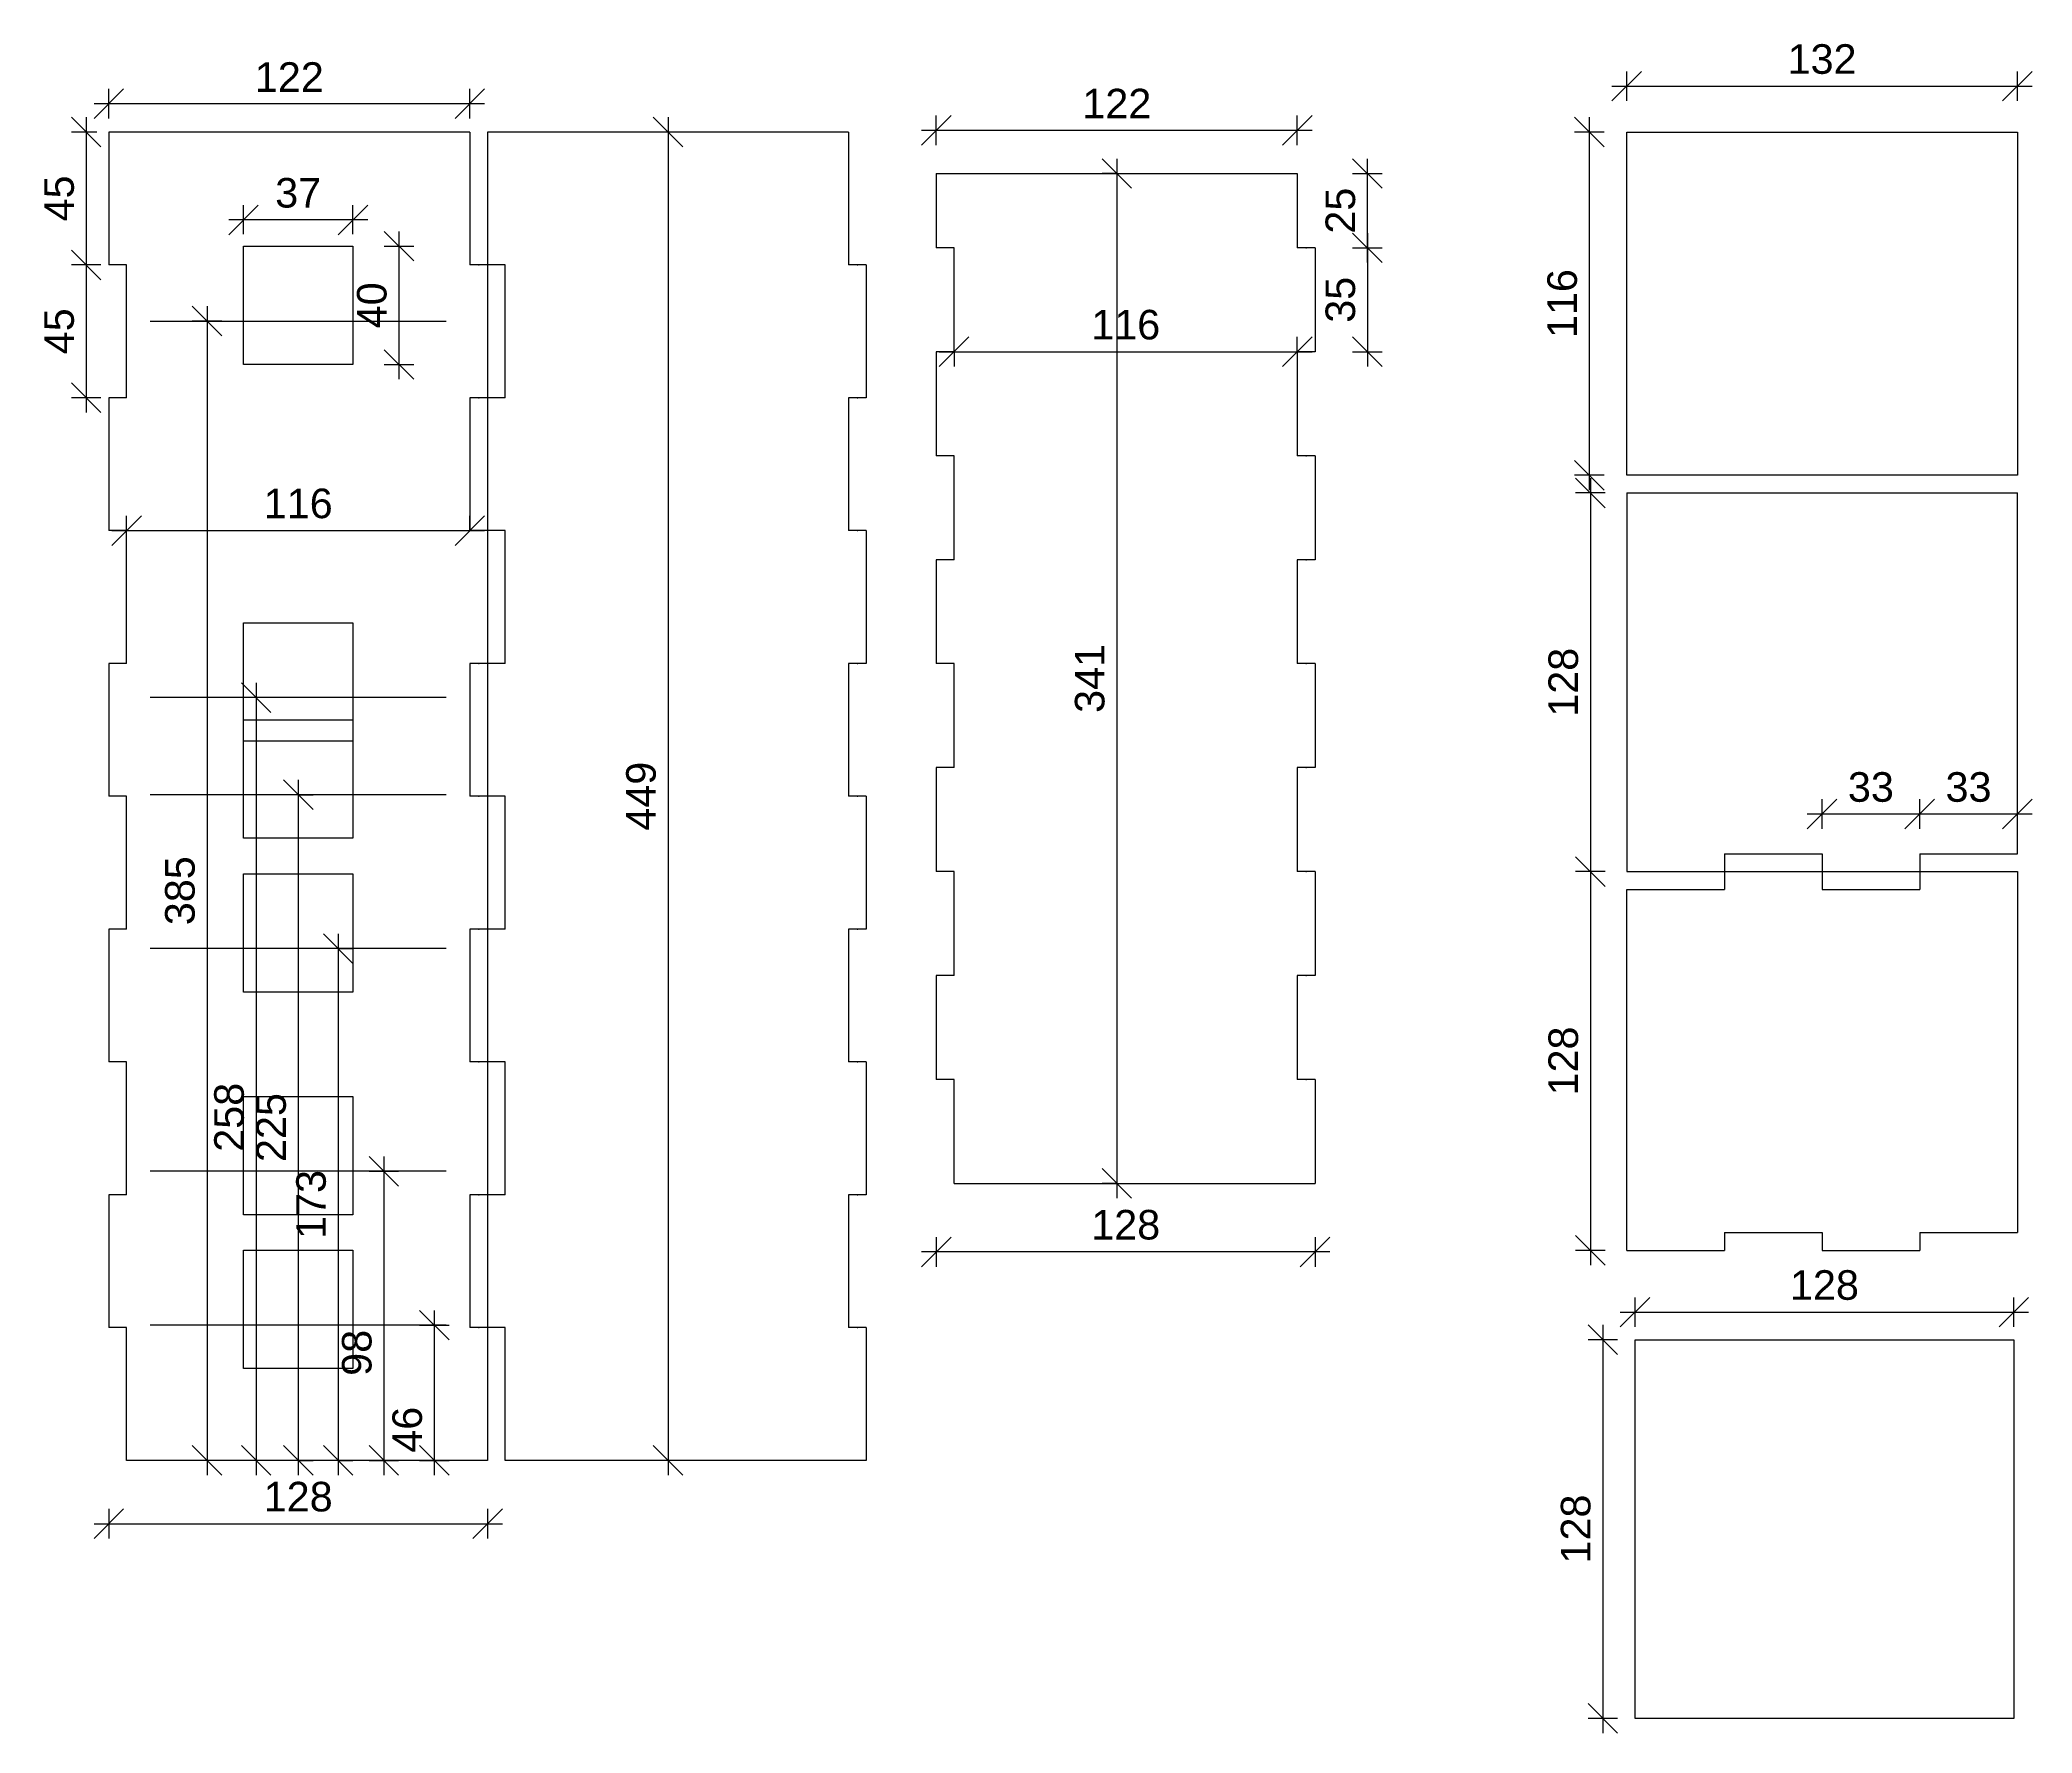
# Model space of a CAD drawing. Header units: millimetres. Extents: x 14254 to 34166, y 4312 to 8625.
# Drawn here: x 29141 to 29815, y 4312 to 4885 of the extents above; entities that cross this region are included whole.
import ezdxf

# ---------------------------------------------------------------- set-up
doc = ezdxf.new("R2010")
doc.units = ezdxf.units.MM
doc.layers.get('0').update_dxf_attribs({"lineweight": 25})
doc.layers.add('Mållinje (Afsætning af mål)', color=4, linetype='Continuous', lineweight=9)
doc.layers.add('Tyk fuldstregslinje (Optegning)', color=7, linetype='Continuous', lineweight=30)
doc.styles.add('Annotative', font='arial.ttf')
doc.dimstyles.new('Annotative', dxfattribs={"dimscale": 0, "dimtxt": 2.5, "dimasz": 2.5, "dimexe": 1.25, "dimexo": 1, "dimgap": 1, "dimtad": 1, "dimdec": 0, "dimzin": 0, "dimtxsty": 'Annotative', "dimblk": 'OBLIQUE', "dimcen": 1, "dimdle": 1.25, "dimadec": 0, "dimazin": 0, "dimtfac": 1, "dimtdec": 0, "dimtofl": 0, "dimtmove": 0, "dimatfit": 3, "dimfxl": 1.25, "dimfxlon": 1, "dimtolj": 1, "dimtzin": 0, "dimarcsym": 0})

msp = doc.modelspace()

# ---------------------------------------------------------------- blocks, each defined once
blk = doc.blocks.new('_Oblique')
at = {"color": 0, "linetype": 'ByBlock', "lineweight": -2}
blk.add_line((-0.5, -0.5), (0.5, 0.5), dxfattribs=at)
blk = doc.blocks.new('*D103')
at = {"layer": 'Defpoints', "color": 0, "transparency": 16777216}
for p in [(29242.15, 4450.3), (29242.15, 4404.59), (29274.65, 4404.59)]:
    blk.add_point(p, dxfattribs=at)
at = {"layer": 'Mållinje (Afsætning af mål)', "color": 0, "lineweight": -2, "transparency": 16777216}
for p, q in [((29274.65, 4455.3), (29274.65, 4399.59)), ((29269.65, 4450.3), (29279.65, 4450.3)), ((29269.65, 4404.59), (29279.65, 4404.59))]:
    blk.add_line(p, q, dxfattribs=at)
at = {"layer": 'Mållinje (Afsætning af mål)', "color": 0, "lineweight": -2, "transparency": 16777216, "xscale": 10, "yscale": 10, "zscale": 10}
for p, rotation in [((29274.65, 4450.3), 90), ((29274.65, 4404.59), 270)]:
    blk.add_blockref('_Oblique', p, dxfattribs=dict(at, rotation=rotation))
at = {"layer": 'Mållinje (Afsætning af mål)', "color": 0, "transparency": 16777216, "insert": (29265.54, 4414.94), "char_height": 10, "attachment_point": 5, "rotation": 90, "style": 'Annotative'}
blk.add_mtext('\\A1;46', dxfattribs=at)
blk = doc.blocks.new('*D100')
at = {"layer": 'Defpoints', "color": 0, "transparency": 16777216}
for p in [(29242.15, 4502.3), (29242.15, 4404.59), (29257.6, 4404.59)]:
    blk.add_point(p, dxfattribs=at)
at = {"layer": 'Mållinje (Afsætning af mål)', "color": 0, "lineweight": -2, "transparency": 16777216}
for p, q in [((29257.6, 4507.3), (29257.6, 4399.59)), ((29252.6, 4502.3), (29262.6, 4502.3)), ((29252.6, 4404.59), (29262.6, 4404.59))]:
    blk.add_line(p, q, dxfattribs=at)
at = {"layer": 'Mållinje (Afsætning af mål)', "color": 0, "lineweight": -2, "transparency": 16777216, "xscale": 10, "yscale": 10, "zscale": 10}
for p, rotation in [((29257.6, 4502.3), 90), ((29257.6, 4404.59), 270)]:
    blk.add_blockref('_Oblique', p, dxfattribs=dict(at, rotation=rotation))
at = {"layer": 'Mållinje (Afsætning af mål)', "color": 0, "transparency": 16777216, "insert": (29248.5, 4440.94), "char_height": 10, "attachment_point": 5, "rotation": 90, "style": 'Annotative'}
blk.add_mtext('\\A1;98', dxfattribs=at)
blk = doc.blocks.new('*D101')
at = {"layer": 'Defpoints', "color": 0, "transparency": 16777216}
for p in [(29242.15, 4577.59), (29242.15, 4404.59), (29242.15, 4404.59)]:
    blk.add_point(p, dxfattribs=at)
at = {"layer": 'Mållinje (Afsætning af mål)', "color": 0, "lineweight": -2, "transparency": 16777216}
for p, q in [((29242.15, 4582.59), (29242.15, 4399.59)), ((29242.15, 4577.59), (29247.15, 4577.59)), ((29242.15, 4404.59), (29247.15, 4404.59))]:
    blk.add_line(p, q, dxfattribs=at)
at = {"layer": 'Mållinje (Afsætning af mål)', "color": 0, "lineweight": -2, "transparency": 16777216, "xscale": 10, "yscale": 10, "zscale": 10}
for p, rotation in [((29242.15, 4577.59), 90), ((29242.15, 4404.59), 270)]:
    blk.add_blockref('_Oblique', p, dxfattribs=dict(at, rotation=rotation))
at = {"layer": 'Mållinje (Afsætning af mål)', "color": 0, "transparency": 16777216, "insert": (29233.04, 4491.09), "char_height": 10, "attachment_point": 5, "rotation": 90, "style": 'Annotative'}
blk.add_mtext('\\A1;173', dxfattribs=at)
blk = doc.blocks.new('*D102')
at = {"layer": 'Defpoints', "color": 0, "transparency": 16777216}
for p in [(29228.65, 4629.59), (29228.65, 4404.59), (29228.65, 4404.59)]:
    blk.add_point(p, dxfattribs=at)
at = {"layer": 'Mållinje (Afsætning af mål)', "color": 0, "lineweight": -2, "transparency": 16777216}
for p, q in [((29228.65, 4634.59), (29228.65, 4399.59)), ((29228.65, 4629.59), (29233.65, 4629.59)), ((29228.65, 4404.59), (29233.65, 4404.59))]:
    blk.add_line(p, q, dxfattribs=at)
at = {"layer": 'Mållinje (Afsætning af mål)', "color": 0, "lineweight": -2, "transparency": 16777216, "xscale": 10, "yscale": 10, "zscale": 10}
for p, rotation in [((29228.65, 4629.59), 90), ((29228.65, 4404.59), 270)]:
    blk.add_blockref('_Oblique', p, dxfattribs=dict(at, rotation=rotation))
at = {"layer": 'Mållinje (Afsætning af mål)', "color": 0, "transparency": 16777216, "insert": (29219.55, 4517.09), "char_height": 10, "attachment_point": 5, "rotation": 90, "style": 'Annotative'}
blk.add_mtext('\\A1;225', dxfattribs=at)
blk = doc.blocks.new('*D104')
at = {"layer": 'Defpoints', "color": 0, "transparency": 16777216}
for p in [(29228.65, 4662.43), (29214.43, 4404.59), (29228.65, 4404.59)]:
    blk.add_point(p, dxfattribs=at)
at = {"layer": 'Mållinje (Afsætning af mål)', "color": 0, "lineweight": -2, "transparency": 16777216}
for p, q in [((29214.43, 4667.43), (29214.43, 4399.59)), ((29219.43, 4662.43), (29209.43, 4662.43)), ((29219.43, 4404.59), (29209.43, 4404.59))]:
    blk.add_line(p, q, dxfattribs=at)
at = {"layer": 'Mållinje (Afsætning af mål)', "color": 0, "lineweight": -2, "transparency": 16777216, "xscale": 10, "yscale": 10, "zscale": 10}
for p, rotation in [((29214.43, 4662.43), 90), ((29214.43, 4404.59), 270)]:
    blk.add_blockref('_Oblique', p, dxfattribs=dict(at, rotation=rotation))
at = {"layer": 'Mållinje (Afsætning af mål)', "color": 0, "transparency": 16777216, "insert": (29205.33, 4520.56), "char_height": 10, "attachment_point": 5, "rotation": 90, "style": 'Annotative'}
blk.add_mtext('\\A1;258', dxfattribs=at)
blk = doc.blocks.new('*D105')
at = {"layer": 'Defpoints', "color": 0, "transparency": 16777216}
for p in [(29228.65, 4789.72), (29197.84, 4404.59), (29228.65, 4404.59)]:
    blk.add_point(p, dxfattribs=at)
at = {"layer": 'Mållinje (Afsætning af mål)', "color": 0, "lineweight": -2, "transparency": 16777216}
for p, q in [((29197.84, 4794.72), (29197.84, 4399.59)), ((29202.84, 4789.72), (29192.84, 4789.72)), ((29202.84, 4404.59), (29192.84, 4404.59))]:
    blk.add_line(p, q, dxfattribs=at)
at = {"layer": 'Mållinje (Afsætning af mål)', "color": 0, "lineweight": -2, "transparency": 16777216, "xscale": 10, "yscale": 10, "zscale": 10}
for p, rotation in [((29197.84, 4789.72), 90), ((29197.84, 4404.59), 270)]:
    blk.add_blockref('_Oblique', p, dxfattribs=dict(at, rotation=rotation))
at = {"layer": 'Mållinje (Afsætning af mål)', "color": 0, "transparency": 16777216, "insert": (29188.73, 4597.15), "char_height": 10, "attachment_point": 5, "rotation": 90, "style": 'Annotative'}
blk.add_mtext('\\A1;385', dxfattribs=at)
blk = doc.blocks.new('*D107')
at = {"layer": 'Defpoints', "color": 0, "transparency": 16777216}
for p in [(29164.65, 4863.16), (29164.65, 4853.59), (29286.65, 4853.59)]:
    blk.add_point(p, dxfattribs=at)
at = {"layer": 'Mållinje (Afsætning af mål)', "color": 0, "lineweight": -2, "transparency": 16777216}
for p, q in [((29164.65, 4858.16), (29164.65, 4868.16)), ((29286.65, 4858.16), (29286.65, 4868.16)), ((29291.65, 4863.16), (29159.65, 4863.16))]:
    blk.add_line(p, q, dxfattribs=at)
at = {"layer": 'Mållinje (Afsætning af mål)', "color": 0, "lineweight": -2, "transparency": 16777216, "xscale": 10, "yscale": 10, "zscale": 10, "rotation": 180}
blk.add_blockref('_Oblique', (29164.65, 4863.16), dxfattribs=at)
at = {"layer": 'Mållinje (Afsætning af mål)', "color": 0, "lineweight": -2, "transparency": 16777216, "xscale": 10, "yscale": 10, "zscale": 10}
blk.add_blockref('_Oblique', (29286.65, 4863.16), dxfattribs=at)
at = {"layer": 'Mållinje (Afsætning af mål)', "color": 0, "transparency": 16777216, "insert": (29225.65, 4872.18), "char_height": 10, "attachment_point": 5, "style": 'Annotative'}
blk.add_mtext('\\A1;122', dxfattribs=at)
blk = doc.blocks.new('*D109')
at = {"layer": 'Defpoints', "color": 0, "transparency": 16777216}
for p in [(29353.65, 4853.59), (29353.65, 4404.59), (29353.65, 4404.59)]:
    blk.add_point(p, dxfattribs=at)
at = {"layer": 'Mållinje (Afsætning af mål)', "color": 0, "lineweight": -2, "transparency": 16777216}
for p, q in [((29353.65, 4858.59), (29353.65, 4399.59)), ((29353.65, 4853.59), (29348.65, 4853.59)), ((29353.65, 4404.59), (29348.65, 4404.59))]:
    blk.add_line(p, q, dxfattribs=at)
at = {"layer": 'Mållinje (Afsætning af mål)', "color": 0, "lineweight": -2, "transparency": 16777216, "xscale": 10, "yscale": 10, "zscale": 10}
for p, rotation in [((29353.65, 4853.59), 90), ((29353.65, 4404.59), 270)]:
    blk.add_blockref('_Oblique', p, dxfattribs=dict(at, rotation=rotation))
at = {"layer": 'Mållinje (Afsætning af mål)', "color": 0, "transparency": 16777216, "insert": (29344.55, 4629.09), "char_height": 10, "attachment_point": 5, "rotation": 90, "style": 'Annotative'}
blk.add_mtext('\\A1;449', dxfattribs=at)
blk = doc.blocks.new('*D110')
at = {"layer": 'Defpoints', "color": 0, "transparency": 16777216}
for p in [(29164.65, 4853.59), (29156.98, 4808.69), (29164.65, 4808.69)]:
    blk.add_point(p, dxfattribs=at)
at = {"layer": 'Mållinje (Afsætning af mål)', "color": 0, "lineweight": -2, "transparency": 16777216}
for p, q in [((29156.98, 4858.59), (29156.98, 4803.69)), ((29160.65, 4853.59), (29151.98, 4853.59)), ((29160.65, 4808.69), (29151.98, 4808.69))]:
    blk.add_line(p, q, dxfattribs=at)
at = {"layer": 'Mållinje (Afsætning af mål)', "color": 0, "lineweight": -2, "transparency": 16777216, "xscale": 10, "yscale": 10, "zscale": 10}
for p, rotation in [((29156.98, 4853.59), 90), ((29156.98, 4808.69), 270)]:
    blk.add_blockref('_Oblique', p, dxfattribs=dict(at, rotation=rotation))
at = {"layer": 'Mållinje (Afsætning af mål)', "color": 0, "transparency": 16777216, "insert": (29147.9, 4831.14), "char_height": 10, "attachment_point": 5, "rotation": 90, "style": 'Annotative'}
blk.add_mtext('\\A1;45', dxfattribs=at)
blk = doc.blocks.new('*D111')
at = {"layer": 'Defpoints', "color": 0, "transparency": 16777216}
for p in [(29170.65, 4808.69), (29156.98, 4763.79), (29170.65, 4763.79)]:
    blk.add_point(p, dxfattribs=at)
at = {"layer": 'Mållinje (Afsætning af mål)', "color": 0, "lineweight": -2, "transparency": 16777216}
for p, q in [((29161.98, 4808.69), (29151.98, 4808.69)), ((29156.98, 4813.69), (29156.98, 4758.79)), ((29161.98, 4763.79), (29151.98, 4763.79))]:
    blk.add_line(p, q, dxfattribs=at)
at = {"layer": 'Mållinje (Afsætning af mål)', "color": 0, "lineweight": -2, "transparency": 16777216, "xscale": 10, "yscale": 10, "zscale": 10}
for p, rotation in [((29156.98, 4808.69), 90), ((29156.98, 4763.79), 270)]:
    blk.add_blockref('_Oblique', p, dxfattribs=dict(at, rotation=rotation))
at = {"layer": 'Mållinje (Afsætning af mål)', "color": 0, "transparency": 16777216, "insert": (29147.9, 4786.24), "char_height": 10, "attachment_point": 5, "rotation": 90, "style": 'Annotative'}
blk.add_mtext('\\A1;45', dxfattribs=at)
blk = doc.blocks.new('*D112')
at = {"layer": 'Defpoints', "color": 0, "transparency": 16777216}
for p in [(29210.15, 4823.88), (29210.15, 4815.02), (29247.15, 4815.02)]:
    blk.add_point(p, dxfattribs=at)
at = {"layer": 'Mållinje (Afsætning af mål)', "color": 0, "lineweight": -2, "transparency": 16777216}
for p, q in [((29210.15, 4819.02), (29210.15, 4828.88)), ((29247.15, 4819.02), (29247.15, 4828.88)), ((29252.15, 4823.88), (29205.15, 4823.88))]:
    blk.add_line(p, q, dxfattribs=at)
at = {"layer": 'Mållinje (Afsætning af mål)', "color": 0, "lineweight": -2, "transparency": 16777216, "xscale": 10, "yscale": 10, "zscale": 10, "rotation": 180}
blk.add_blockref('_Oblique', (29210.15, 4823.88), dxfattribs=at)
at = {"layer": 'Mållinje (Afsætning af mål)', "color": 0, "lineweight": -2, "transparency": 16777216, "xscale": 10, "yscale": 10, "zscale": 10}
blk.add_blockref('_Oblique', (29247.15, 4823.88), dxfattribs=at)
at = {"layer": 'Mållinje (Afsætning af mål)', "color": 0, "transparency": 16777216, "insert": (29228.65, 4832.99), "char_height": 10, "attachment_point": 5, "style": 'Annotative'}
blk.add_mtext('\\A1;37', dxfattribs=at)
blk = doc.blocks.new('*D113')
at = {"layer": 'Defpoints', "color": 0, "transparency": 16777216}
for p in [(29247.15, 4815.02), (29247.15, 4775.02), (29262.69, 4775.02)]:
    blk.add_point(p, dxfattribs=at)
at = {"layer": 'Mållinje (Afsætning af mål)', "color": 0, "lineweight": -2, "transparency": 16777216}
for p, q in [((29257.69, 4815.02), (29267.69, 4815.02)), ((29262.69, 4820.02), (29262.69, 4770.02)), ((29257.69, 4775.02), (29267.69, 4775.02))]:
    blk.add_line(p, q, dxfattribs=at)
at = {"layer": 'Mållinje (Afsætning af mål)', "color": 0, "lineweight": -2, "transparency": 16777216, "xscale": 10, "yscale": 10, "zscale": 10}
for p, rotation in [((29262.69, 4815.02), 90), ((29262.69, 4775.02), 270)]:
    blk.add_blockref('_Oblique', p, dxfattribs=dict(at, rotation=rotation))
at = {"layer": 'Mållinje (Afsætning af mål)', "color": 0, "transparency": 16777216, "insert": (29253.58, 4795.02), "char_height": 10, "attachment_point": 5, "rotation": 90, "style": 'Annotative'}
blk.add_mtext('\\A1;40', dxfattribs=at)
blk = doc.blocks.new('*D114')
at = {"layer": 'Defpoints', "color": 0, "transparency": 16777216}
for p in [(29164.65, 4449.49), (29292.65, 4449.49), (29292.65, 4383.17)]:
    blk.add_point(p, dxfattribs=at)
at = {"layer": 'Mållinje (Afsætning af mål)', "color": 0, "lineweight": -2, "transparency": 16777216}
for p, q in [((29164.65, 4388.17), (29164.65, 4378.17)), ((29292.65, 4388.17), (29292.65, 4378.17)), ((29159.65, 4383.17), (29297.65, 4383.17))]:
    blk.add_line(p, q, dxfattribs=at)
at = {"layer": 'Mållinje (Afsætning af mål)', "color": 0, "lineweight": -2, "transparency": 16777216, "xscale": 10, "yscale": 10, "zscale": 10, "rotation": 180}
blk.add_blockref('_Oblique', (29164.65, 4383.17), dxfattribs=at)
at = {"layer": 'Mållinje (Afsætning af mål)', "color": 0, "lineweight": -2, "transparency": 16777216, "xscale": 10, "yscale": 10, "zscale": 10}
blk.add_blockref('_Oblique', (29292.65, 4383.17), dxfattribs=at)
at = {"layer": 'Mållinje (Afsætning af mål)', "color": 0, "transparency": 16777216, "insert": (29228.65, 4392.27), "char_height": 10, "attachment_point": 5, "style": 'Annotative'}
blk.add_mtext('\\A1;128', dxfattribs=at)
blk = doc.blocks.new('*D115')
at = {"layer": 'Defpoints', "color": 0, "transparency": 16777216}
for p in [(29170.65, 4718.89), (29286.65, 4718.89), (29286.65, 4718.89)]:
    blk.add_point(p, dxfattribs=at)
at = {"layer": 'Mållinje (Afsætning af mål)', "color": 0, "lineweight": -2, "transparency": 16777216}
for p, q in [((29170.65, 4718.89), (29170.65, 4723.89)), ((29286.65, 4718.89), (29286.65, 4723.89)), ((29165.65, 4718.89), (29291.65, 4718.89))]:
    blk.add_line(p, q, dxfattribs=at)
at = {"layer": 'Mållinje (Afsætning af mål)', "color": 0, "lineweight": -2, "transparency": 16777216, "xscale": 10, "yscale": 10, "zscale": 10, "rotation": 180}
blk.add_blockref('_Oblique', (29170.65, 4718.89), dxfattribs=at)
at = {"layer": 'Mållinje (Afsætning af mål)', "color": 0, "lineweight": -2, "transparency": 16777216, "xscale": 10, "yscale": 10, "zscale": 10}
blk.add_blockref('_Oblique', (29286.65, 4718.89), dxfattribs=at)
at = {"layer": 'Mållinje (Afsætning af mål)', "color": 0, "transparency": 16777216, "insert": (29228.65, 4728), "char_height": 10, "attachment_point": 5, "style": 'Annotative'}
blk.add_mtext('\\A1;116', dxfattribs=at)
blk = doc.blocks.new('*D116')
at = {"layer": 'Defpoints', "color": 0, "transparency": 16777216}
for p in [(29566.31, 4854.19), (29444.31, 4839.59), (29566.31, 4839.59)]:
    blk.add_point(p, dxfattribs=at)
at = {"layer": 'Mållinje (Afsætning af mål)', "color": 0, "lineweight": -2, "transparency": 16777216}
for p, q in [((29444.31, 4849.19), (29444.31, 4859.19)), ((29566.31, 4849.19), (29566.31, 4859.19)), ((29439.31, 4854.19), (29571.31, 4854.19))]:
    blk.add_line(p, q, dxfattribs=at)
at = {"layer": 'Mållinje (Afsætning af mål)', "color": 0, "lineweight": -2, "transparency": 16777216, "xscale": 10, "yscale": 10, "zscale": 10, "rotation": 180}
blk.add_blockref('_Oblique', (29444.31, 4854.19), dxfattribs=at)
at = {"layer": 'Mållinje (Afsætning af mål)', "color": 0, "lineweight": -2, "transparency": 16777216, "xscale": 10, "yscale": 10, "zscale": 10}
blk.add_blockref('_Oblique', (29566.31, 4854.19), dxfattribs=at)
at = {"layer": 'Mållinje (Afsætning af mål)', "color": 0, "transparency": 16777216, "insert": (29505.31, 4863.21), "char_height": 10, "attachment_point": 5, "style": 'Annotative'}
blk.add_mtext('\\A1;122', dxfattribs=at)
blk = doc.blocks.new('*D117')
at = {"layer": 'Defpoints', "color": 0, "transparency": 16777216}
for p in [(29450.31, 4779.32), (29566.31, 4779.32), (29566.31, 4779.32)]:
    blk.add_point(p, dxfattribs=at)
at = {"layer": 'Mållinje (Afsætning af mål)', "color": 0, "lineweight": -2, "transparency": 16777216}
for p, q in [((29566.31, 4779.32), (29566.31, 4784.32)), ((29445.31, 4779.32), (29571.31, 4779.32)), ((29450.31, 4779.32), (29450.31, 4774.32))]:
    blk.add_line(p, q, dxfattribs=at)
at = {"layer": 'Mållinje (Afsætning af mål)', "color": 0, "lineweight": -2, "transparency": 16777216, "xscale": 10, "yscale": 10, "zscale": 10, "rotation": 180}
blk.add_blockref('_Oblique', (29450.31, 4779.32), dxfattribs=at)
at = {"layer": 'Mållinje (Afsætning af mål)', "color": 0, "lineweight": -2, "transparency": 16777216, "xscale": 10, "yscale": 10, "zscale": 10}
blk.add_blockref('_Oblique', (29566.31, 4779.32), dxfattribs=at)
at = {"layer": 'Mållinje (Afsætning af mål)', "color": 0, "transparency": 16777216, "insert": (29508.31, 4788.42), "char_height": 10, "attachment_point": 5, "style": 'Annotative'}
blk.add_mtext('\\A1;116', dxfattribs=at)
blk = doc.blocks.new('*D118')
at = {"layer": 'Defpoints', "color": 0, "transparency": 16777216}
for p in [(29566.31, 4839.59), (29590.01, 4839.59), (29566.31, 4814.46)]:
    blk.add_point(p, dxfattribs=at)
at = {"layer": 'Mållinje (Afsætning af mål)', "color": 0, "lineweight": -2, "transparency": 16777216}
for p, q in [((29590.01, 4809.46), (29590.01, 4844.59)), ((29585.01, 4839.59), (29595.01, 4839.59)), ((29585.01, 4814.46), (29595.01, 4814.46))]:
    blk.add_line(p, q, dxfattribs=at)
at = {"layer": 'Mållinje (Afsætning af mål)', "color": 0, "lineweight": -2, "transparency": 16777216, "xscale": 10, "yscale": 10, "zscale": 10}
for p, rotation in [((29590.01, 4839.59), 90), ((29590.01, 4814.46), 270)]:
    blk.add_blockref('_Oblique', p, dxfattribs=dict(at, rotation=rotation))
at = {"layer": 'Mållinje (Afsætning af mål)', "color": 0, "transparency": 16777216, "insert": (29580.91, 4827.02), "char_height": 10, "attachment_point": 5, "rotation": 90, "style": 'Annotative'}
blk.add_mtext('\\A1;25', dxfattribs=at)
blk = doc.blocks.new('*D119')
at = {"layer": 'Defpoints', "color": 0, "transparency": 16777216}
for p in [(29572.31, 4814.46), (29572.31, 4779.32), (29590.01, 4779.32)]:
    blk.add_point(p, dxfattribs=at)
at = {"layer": 'Mållinje (Afsætning af mål)', "color": 0, "lineweight": -2, "transparency": 16777216}
for p, q in [((29585.01, 4814.46), (29595.01, 4814.46)), ((29590.01, 4819.46), (29590.01, 4774.32)), ((29585.01, 4779.32), (29595.01, 4779.32))]:
    blk.add_line(p, q, dxfattribs=at)
at = {"layer": 'Mållinje (Afsætning af mål)', "color": 0, "lineweight": -2, "transparency": 16777216, "xscale": 10, "yscale": 10, "zscale": 10}
for p, rotation in [((29590.01, 4814.46), 90), ((29590.01, 4779.32), 270)]:
    blk.add_blockref('_Oblique', p, dxfattribs=dict(at, rotation=rotation))
at = {"layer": 'Mållinje (Afsætning af mål)', "color": 0, "transparency": 16777216, "insert": (29580.91, 4796.89), "char_height": 10, "attachment_point": 5, "rotation": 90, "style": 'Annotative'}
blk.add_mtext('\\A1;35', dxfattribs=at)
blk = doc.blocks.new('*D120')
at = {"layer": 'Defpoints', "color": 0, "transparency": 16777216}
for p in [(29505.31, 4839.59), (29505.31, 4498.2), (29505.31, 4498.2)]:
    blk.add_point(p, dxfattribs=at)
at = {"layer": 'Mållinje (Afsætning af mål)', "color": 0, "lineweight": -2, "transparency": 16777216}
for p, q in [((29505.31, 4844.59), (29505.31, 4493.2)), ((29505.31, 4839.59), (29500.31, 4839.59)), ((29505.31, 4498.2), (29500.31, 4498.2))]:
    blk.add_line(p, q, dxfattribs=at)
at = {"layer": 'Mållinje (Afsætning af mål)', "color": 0, "lineweight": -2, "transparency": 16777216, "xscale": 10, "yscale": 10, "zscale": 10}
for p, rotation in [((29505.31, 4839.59), 90), ((29505.31, 4498.2), 270)]:
    blk.add_blockref('_Oblique', p, dxfattribs=dict(at, rotation=rotation))
at = {"layer": 'Mållinje (Afsætning af mål)', "color": 0, "transparency": 16777216, "insert": (29496.2, 4668.9), "char_height": 10, "attachment_point": 5, "rotation": 90, "style": 'Annotative'}
blk.add_mtext('\\A1;341', dxfattribs=at)
blk = doc.blocks.new('*D121')
at = {"layer": 'Defpoints', "color": 0, "transparency": 16777216}
for p in [(29444.31, 4498.2), (29572.31, 4498.2), (29444.31, 4475.07)]:
    blk.add_point(p, dxfattribs=at)
at = {"layer": 'Mållinje (Afsætning af mål)', "color": 0, "lineweight": -2, "transparency": 16777216}
for p, q in [((29444.31, 4480.07), (29444.31, 4470.07)), ((29572.31, 4480.07), (29572.31, 4470.07)), ((29577.31, 4475.07), (29439.31, 4475.07))]:
    blk.add_line(p, q, dxfattribs=at)
at = {"layer": 'Mållinje (Afsætning af mål)', "color": 0, "lineweight": -2, "transparency": 16777216, "xscale": 10, "yscale": 10, "zscale": 10, "rotation": 180.0000000000008}
blk.add_blockref('_Oblique', (29444.31, 4475.07), dxfattribs=at)
at = {"layer": 'Mållinje (Afsætning af mål)', "color": 0, "lineweight": -2, "transparency": 16777216, "xscale": 10, "yscale": 10, "zscale": 10}
blk.add_blockref('_Oblique', (29572.31, 4475.07), dxfattribs=at)
at = {"layer": 'Mållinje (Afsætning af mål)', "color": 0, "transparency": 16777216, "insert": (29508.31, 4484.18), "char_height": 10, "attachment_point": 5, "style": 'Annotative'}
blk.add_mtext('\\A1;128', dxfattribs=at)
blk = doc.blocks.new('*D122')
at = {"layer": 'Defpoints', "color": 0, "transparency": 16777216}
for p in [(29809.65, 4869.09), (29677.65, 4853.59), (29809.65, 4853.59)]:
    blk.add_point(p, dxfattribs=at)
at = {"layer": 'Mållinje (Afsætning af mål)', "color": 0, "lineweight": -2, "transparency": 16777216}
for p, q in [((29672.65, 4869.09), (29814.65, 4869.09)), ((29677.65, 4864.09), (29677.65, 4874.09)), ((29809.65, 4864.09), (29809.65, 4874.09))]:
    blk.add_line(p, q, dxfattribs=at)
at = {"layer": 'Mållinje (Afsætning af mål)', "color": 0, "lineweight": -2, "transparency": 16777216, "xscale": 10, "yscale": 10, "zscale": 10, "rotation": 180}
blk.add_blockref('_Oblique', (29677.65, 4869.09), dxfattribs=at)
at = {"layer": 'Mållinje (Afsætning af mål)', "color": 0, "lineweight": -2, "transparency": 16777216, "xscale": 10, "yscale": 10, "zscale": 10}
blk.add_blockref('_Oblique', (29809.65, 4869.09), dxfattribs=at)
at = {"layer": 'Mållinje (Afsætning af mål)', "color": 0, "transparency": 16777216, "insert": (29743.65, 4878.2), "char_height": 10, "attachment_point": 5, "style": 'Annotative'}
blk.add_mtext('\\A1;132', dxfattribs=at)
blk = doc.blocks.new('*D123')
at = {"layer": 'Defpoints', "color": 0, "transparency": 16777216}
for p in [(29677.65, 4853.59), (29664.97, 4737.59), (29677.65, 4737.59)]:
    blk.add_point(p, dxfattribs=at)
at = {"layer": 'Mållinje (Afsætning af mål)', "color": 0, "lineweight": -2, "transparency": 16777216}
for p, q in [((29664.97, 4858.59), (29664.97, 4732.59)), ((29669.97, 4853.59), (29659.97, 4853.59)), ((29669.97, 4737.59), (29659.97, 4737.59))]:
    blk.add_line(p, q, dxfattribs=at)
at = {"layer": 'Mållinje (Afsætning af mål)', "color": 0, "lineweight": -2, "transparency": 16777216, "xscale": 10, "yscale": 10, "zscale": 10}
for p, rotation in [((29664.97, 4853.59), 90), ((29664.97, 4737.59), 270)]:
    blk.add_blockref('_Oblique', p, dxfattribs=dict(at, rotation=rotation))
at = {"layer": 'Mållinje (Afsætning af mål)', "color": 0, "transparency": 16777216, "insert": (29655.87, 4795.59), "char_height": 10, "attachment_point": 5, "rotation": 90, "style": 'Annotative'}
blk.add_mtext('\\A1;116', dxfattribs=at)
blk = doc.blocks.new('*D124')
at = {"layer": 'Defpoints', "color": 0, "transparency": 16777216}
for p in [(29677.65, 4731.59), (29665.36, 4603.59), (29677.65, 4603.59)]:
    blk.add_point(p, dxfattribs=at)
at = {"layer": 'Mållinje (Afsætning af mål)', "color": 0, "lineweight": -2, "transparency": 16777216}
for p, q in [((29665.36, 4736.59), (29665.36, 4598.59)), ((29670.36, 4731.59), (29660.36, 4731.59)), ((29670.36, 4603.59), (29660.36, 4603.59))]:
    blk.add_line(p, q, dxfattribs=at)
at = {"layer": 'Mållinje (Afsætning af mål)', "color": 0, "lineweight": -2, "transparency": 16777216, "xscale": 10, "yscale": 10, "zscale": 10}
for p, rotation in [((29665.36, 4731.59), 90), ((29665.36, 4603.59), 270)]:
    blk.add_blockref('_Oblique', p, dxfattribs=dict(at, rotation=rotation))
at = {"layer": 'Mållinje (Afsætning af mål)', "color": 0, "transparency": 16777216, "insert": (29656.25, 4667.59), "char_height": 10, "attachment_point": 5, "rotation": 90, "style": 'Annotative'}
blk.add_mtext('\\A1;128', dxfattribs=at)
blk = doc.blocks.new('*D125')
at = {"layer": 'Defpoints', "color": 0, "transparency": 16777216}
for p in [(29776.65, 4623.04), (29776.65, 4609.59), (29809.65, 4609.59)]:
    blk.add_point(p, dxfattribs=at)
at = {"layer": 'Mållinje (Afsætning af mål)', "color": 0, "lineweight": -2, "transparency": 16777216}
for p, q in [((29776.65, 4618.04), (29776.65, 4628.04)), ((29809.65, 4618.04), (29809.65, 4628.04)), ((29814.65, 4623.04), (29771.65, 4623.04))]:
    blk.add_line(p, q, dxfattribs=at)
at = {"layer": 'Mållinje (Afsætning af mål)', "color": 0, "lineweight": -2, "transparency": 16777216, "xscale": 10, "yscale": 10, "zscale": 10, "rotation": 180}
blk.add_blockref('_Oblique', (29776.65, 4623.04), dxfattribs=at)
at = {"layer": 'Mållinje (Afsætning af mål)', "color": 0, "lineweight": -2, "transparency": 16777216, "xscale": 10, "yscale": 10, "zscale": 10}
blk.add_blockref('_Oblique', (29809.65, 4623.04), dxfattribs=at)
at = {"layer": 'Mållinje (Afsætning af mål)', "color": 0, "transparency": 16777216, "insert": (29793.15, 4632.14), "char_height": 10, "attachment_point": 5, "style": 'Annotative'}
blk.add_mtext('\\A1;33', dxfattribs=at)
blk = doc.blocks.new('*D126')
at = {"layer": 'Defpoints', "color": 0, "transparency": 16777216}
for p in [(29743.65, 4623.04), (29743.65, 4609.59), (29776.65, 4609.59)]:
    blk.add_point(p, dxfattribs=at)
at = {"layer": 'Mållinje (Afsætning af mål)', "color": 0, "lineweight": -2, "transparency": 16777216}
for p, q in [((29743.65, 4618.04), (29743.65, 4628.04)), ((29776.65, 4618.04), (29776.65, 4628.04)), ((29781.65, 4623.04), (29738.65, 4623.04))]:
    blk.add_line(p, q, dxfattribs=at)
at = {"layer": 'Mållinje (Afsætning af mål)', "color": 0, "lineweight": -2, "transparency": 16777216, "xscale": 10, "yscale": 10, "zscale": 10, "rotation": 180}
blk.add_blockref('_Oblique', (29743.65, 4623.04), dxfattribs=at)
at = {"layer": 'Mållinje (Afsætning af mål)', "color": 0, "lineweight": -2, "transparency": 16777216, "xscale": 10, "yscale": 10, "zscale": 10}
blk.add_blockref('_Oblique', (29776.65, 4623.04), dxfattribs=at)
at = {"layer": 'Mållinje (Afsætning af mål)', "color": 0, "transparency": 16777216, "insert": (29760.15, 4632.14), "char_height": 10, "attachment_point": 5, "style": 'Annotative'}
blk.add_mtext('\\A1;33', dxfattribs=at)
blk = doc.blocks.new('*D127')
at = {"layer": 'Defpoints', "color": 0, "transparency": 16777216}
for p in [(29809.65, 4603.59), (29665.36, 4475.59), (29809.65, 4475.59)]:
    blk.add_point(p, dxfattribs=at)
at = {"layer": 'Mållinje (Afsætning af mål)', "color": 0, "lineweight": -2, "transparency": 16777216}
for p, q in [((29665.36, 4608.59), (29665.36, 4470.59)), ((29670.36, 4603.59), (29660.36, 4603.59)), ((29670.36, 4475.59), (29660.36, 4475.59))]:
    blk.add_line(p, q, dxfattribs=at)
at = {"layer": 'Mållinje (Afsætning af mål)', "color": 0, "lineweight": -2, "transparency": 16777216, "xscale": 10, "yscale": 10, "zscale": 10}
for p, rotation in [((29665.36, 4603.59), 90), ((29665.36, 4475.59), 270)]:
    blk.add_blockref('_Oblique', p, dxfattribs=dict(at, rotation=rotation))
at = {"layer": 'Mållinje (Afsætning af mål)', "color": 0, "transparency": 16777216, "insert": (29656.25, 4539.59), "char_height": 10, "attachment_point": 5, "rotation": 90, "style": 'Annotative'}
blk.add_mtext('\\A1;128', dxfattribs=at)
blk = doc.blocks.new('*D128')
at = {"layer": 'Defpoints', "color": 0, "transparency": 16777216}
for p in [(29808.46, 4454.7), (29680.46, 4445.39), (29808.46, 4445.39)]:
    blk.add_point(p, dxfattribs=at)
at = {"layer": 'Mållinje (Afsætning af mål)', "color": 0, "lineweight": -2, "transparency": 16777216}
for p, q in [((29680.46, 4449.7), (29680.46, 4459.7)), ((29808.46, 4449.7), (29808.46, 4459.7)), ((29675.46, 4454.7), (29813.46, 4454.7))]:
    blk.add_line(p, q, dxfattribs=at)
at = {"layer": 'Mållinje (Afsætning af mål)', "color": 0, "lineweight": -2, "transparency": 16777216, "xscale": 10, "yscale": 10, "zscale": 10, "rotation": 180}
blk.add_blockref('_Oblique', (29680.46, 4454.7), dxfattribs=at)
at = {"layer": 'Mållinje (Afsætning af mål)', "color": 0, "lineweight": -2, "transparency": 16777216, "xscale": 10, "yscale": 10, "zscale": 10}
blk.add_blockref('_Oblique', (29808.46, 4454.7), dxfattribs=at)
at = {"layer": 'Mållinje (Afsætning af mål)', "color": 0, "transparency": 16777216, "insert": (29744.46, 4463.8), "char_height": 10, "attachment_point": 5, "style": 'Annotative'}
blk.add_mtext('\\A1;128', dxfattribs=at)
blk = doc.blocks.new('*D129')
at = {"layer": 'Defpoints', "color": 0, "transparency": 16777216}
for p in [(29680.46, 4445.39), (29669.55, 4317.39), (29680.46, 4317.39)]:
    blk.add_point(p, dxfattribs=at)
at = {"layer": 'Mållinje (Afsætning af mål)', "color": 0, "lineweight": -2, "transparency": 16777216}
for p, q in [((29674.55, 4445.39), (29664.55, 4445.39)), ((29669.55, 4450.39), (29669.55, 4312.39)), ((29674.55, 4317.39), (29664.55, 4317.39))]:
    blk.add_line(p, q, dxfattribs=at)
at = {"layer": 'Mållinje (Afsætning af mål)', "color": 0, "lineweight": -2, "transparency": 16777216, "xscale": 10, "yscale": 10, "zscale": 10}
for p, rotation in [((29669.55, 4445.39), 90), ((29669.55, 4317.39), 270)]:
    blk.add_blockref('_Oblique', p, dxfattribs=dict(at, rotation=rotation))
at = {"layer": 'Mållinje (Afsætning af mål)', "color": 0, "transparency": 16777216, "insert": (29660.44, 4381.39), "char_height": 10, "attachment_point": 5, "rotation": 90, "style": 'Annotative'}
blk.add_mtext('\\A1;128', dxfattribs=at)

# ---------------------------------------------------------------- dimensions: what is measured, and where the dimension line sits
at = {"layer": 'Mållinje (Afsætning af mål)'}
for p1, p2, distance, picture, middle in [((29677.65, 4853.59), (29809.65, 4853.59), 15.5, '*D122', (29743.65, 4878.2)), ((29286.65, 4853.59), (29164.65, 4853.59), -9.57, '*D107', (29225.65, 4872.18)), ((29444.31, 4839.59), (29566.31, 4839.59), 14.59, '*D116', (29505.31, 4863.21)), ((29164.65, 4853.59), (29164.65, 4808.69), -7.67, '*D110', (29147.9, 4831.14)), ((29353.65, 4853.59), (29353.65, 4404.59), 0, '*D109', (29344.55, 4629.09)), ((29677.65, 4853.59), (29677.65, 4737.59), -12.68, '*D123', (29655.87, 4795.59)), ((29505.31, 4839.59), (29505.31, 4498.2), 0, '*D120', (29496.2, 4668.9)), ((29566.31, 4814.46), (29566.31, 4839.59), -23.71, '*D118', (29580.91, 4827.02)), ((29247.15, 4815.02), (29210.15, 4815.02), -8.86, '*D112', (29228.65, 4832.99)), ((29247.15, 4815.02), (29247.15, 4775.02), 15.54, '*D113', (29253.58, 4795.02)), ((29572.31, 4814.46), (29572.31, 4779.32), 17.71, '*D119', (29580.91, 4796.89)), ((29170.65, 4808.69), (29170.65, 4763.79), -13.67, '*D111', (29147.9, 4786.24)), ((29228.65, 4789.72), (29228.65, 4404.59), -30.82, '*D105', (29188.73, 4597.15)), ((29450.31, 4779.32), (29566.31, 4779.32), 0, '*D117', (29508.31, 4788.42)), ((29170.65, 4718.89), (29286.65, 4718.89), 0, '*D115', (29228.65, 4728)), ((29677.65, 4731.59), (29677.65, 4603.59), -12.29, '*D124', (29656.25, 4667.59)), ((29228.65, 4629.59), (29228.65, 4404.59), 0, '*D102', (29219.55, 4517.09)), ((29776.65, 4609.59), (29743.65, 4609.59), -13.45, '*D126', (29760.15, 4632.14)), ((29809.65, 4609.59), (29776.65, 4609.59), -13.45, '*D125', (29793.15, 4632.14)), ((29809.65, 4603.59), (29809.65, 4475.59), -144.29, '*D127', (29656.25, 4539.59)), ((29242.15, 4577.59), (29242.15, 4404.59), 0, '*D101', (29233.04, 4491.09)), ((29572.31, 4498.2), (29444.31, 4498.2), 23.13, '*D121', (29508.31, 4484.18)), ((29680.46, 4445.39), (29808.46, 4445.39), 9.31, '*D128', (29744.46, 4463.8)), ((29164.65, 4449.49), (29292.65, 4449.49), -66.32, '*D114', (29228.65, 4392.27)), ((29680.46, 4445.39), (29680.46, 4317.39), -10.91, '*D129', (29660.44, 4381.39))]:
    dim = msp.add_aligned_dim(p1=p1, p2=p2, distance=distance, dimstyle='Annotative', dxfattribs=at)
    dim.commit()
    dim.dimension.update_dxf_attribs({"geometry": picture, "text_midpoint": middle})
for base, p1, p2, picture, middle in [((29214.43, 4404.59), (29228.65, 4662.43), (29228.65, 4404.59), '*D104', (29214.43, 4520.56)), ((29257.6, 4404.59), (29242.15, 4502.3), (29242.15, 4404.59), '*D100', (29257.6, 4440.94)), ((29274.65, 4404.59), (29242.15, 4450.3), (29242.15, 4404.59), '*D103', (29274.65, 4414.94))]:
    dim = msp.add_linear_dim(base=base, p1=p1, p2=p2, angle=270, dimstyle='Annotative', dxfattribs=at)
    dim.commit()
    dim.dimension.update_dxf_attribs({"geometry": picture, "text_midpoint": middle, "dimtype": 161})

# ---------------------------------------------------------------- linework, layer by layer
at = {"layer": 'Tyk fuldstregslinje (Optegning)'}
for p, q in [((29286.65, 4853.59), (29164.65, 4853.59)), ((29164.65, 4853.59), (29164.65, 4808.69)), ((29286.65, 4853.59), (29286.65, 4808.69)), ((29414.65, 4853.59), (29292.65, 4853.59)), ((29292.65, 4853.59), (29292.65, 4808.69)), ((29414.65, 4853.59), (29414.65, 4808.69)), ((29677.65, 4853.59), (29809.65, 4853.59)), ((29677.65, 4737.59), (29677.65, 4853.59)), ((29809.65, 4853.59), (29809.65, 4737.59)), ((29444.31, 4839.59), (29566.31, 4839.59)), ((29444.31, 4839.59), (29444.31, 4814.46)), ((29566.31, 4839.59), (29566.31, 4814.46)), ((29210.15, 4775.02), (29210.15, 4815.02)), ((29210.15, 4815.02), (29247.15, 4815.02)), ((29247.15, 4815.02), (29247.15, 4775.02)), ((29450.31, 4814.46), (29444.31, 4814.46)), ((29450.31, 4779.32), (29450.31, 4814.46)), ((29572.31, 4814.46), (29566.31, 4814.46)), ((29572.31, 4814.46), (29572.31, 4779.32)), ((29170.65, 4808.69), (29164.65, 4808.69)), ((29170.65, 4763.79), (29170.65, 4808.69)), ((29292.65, 4808.69), (29286.65, 4808.69)), ((29292.65, 4808.69), (29292.65, 4763.79)), ((29298.65, 4808.69), (29292.65, 4808.69)), ((29298.65, 4763.79), (29298.65, 4808.69)), ((29420.65, 4808.69), (29414.65, 4808.69)), ((29420.65, 4808.69), (29420.65, 4763.79)), ((29247.15, 4775.02), (29210.15, 4775.02)), ((29444.31, 4779.32), (29444.31, 4744.18)), ((29450.31, 4779.32), (29444.31, 4779.32)), ((29566.31, 4779.32), (29566.31, 4744.18)), ((29572.31, 4779.32), (29566.31, 4779.32)), ((29164.65, 4763.79), (29164.65, 4718.89)), ((29170.65, 4763.79), (29164.65, 4763.79)), ((29286.65, 4763.79), (29286.65, 4718.89)), ((29292.65, 4763.79), (29286.65, 4763.79)), ((29292.65, 4763.79), (29292.65, 4718.89)), ((29298.65, 4763.79), (29292.65, 4763.79)), ((29414.65, 4763.79), (29414.65, 4718.89)), ((29420.65, 4763.79), (29414.65, 4763.79)), ((29450.31, 4744.18), (29444.31, 4744.18)), ((29450.31, 4709.04), (29450.31, 4744.18)), ((29572.31, 4744.18), (29566.31, 4744.18)), ((29572.31, 4744.18), (29572.31, 4709.04)), ((29809.65, 4737.59), (29677.65, 4737.59)), ((29677.65, 4731.59), (29809.65, 4731.59)), ((29677.65, 4731.59), (29677.65, 4603.59)), ((29809.65, 4609.59), (29809.65, 4731.59)), ((29170.65, 4718.89), (29164.65, 4718.89)), ((29170.65, 4673.99), (29170.65, 4718.89)), ((29292.65, 4718.89), (29286.65, 4718.89)), ((29292.65, 4718.89), (29292.65, 4673.99)), ((29298.65, 4718.89), (29292.65, 4718.89)), ((29298.65, 4673.99), (29298.65, 4718.89)), ((29420.65, 4718.89), (29414.65, 4718.89)), ((29420.65, 4718.89), (29420.65, 4673.99)), ((29444.31, 4709.04), (29444.31, 4673.9)), ((29450.31, 4709.04), (29444.31, 4709.04)), ((29566.31, 4709.04), (29566.31, 4673.9)), ((29572.31, 4709.04), (29566.31, 4709.04)), ((29210.15, 4647.73), (29210.15, 4687.73)), ((29210.15, 4687.73), (29247.15, 4687.73)), ((29247.15, 4687.73), (29247.15, 4647.73)), ((29164.65, 4673.99), (29164.65, 4629.09)), ((29170.65, 4673.99), (29164.65, 4673.99)), ((29286.65, 4673.99), (29286.65, 4629.09)), ((29292.65, 4673.99), (29286.65, 4673.99)), ((29292.65, 4673.99), (29292.65, 4629.09)), ((29298.65, 4673.99), (29292.65, 4673.99)), ((29414.65, 4673.99), (29414.65, 4629.09)), ((29420.65, 4673.99), (29414.65, 4673.99)), ((29450.31, 4673.9), (29444.31, 4673.9)), ((29450.31, 4638.76), (29450.31, 4673.9)), ((29572.31, 4673.9), (29566.31, 4673.9)), ((29572.31, 4673.9), (29572.31, 4638.76)), ((29210.15, 4614.89), (29210.15, 4654.89)), ((29210.15, 4654.89), (29247.15, 4654.89)), ((29247.15, 4654.89), (29247.15, 4614.89)), ((29247.15, 4647.73), (29210.15, 4647.73)), ((29444.31, 4638.76), (29444.31, 4603.62)), ((29450.31, 4638.76), (29444.31, 4638.76)), ((29566.31, 4638.76), (29566.31, 4603.62)), ((29572.31, 4638.76), (29566.31, 4638.76)), ((29170.65, 4629.09), (29164.65, 4629.09)), ((29170.65, 4584.19), (29170.65, 4629.09)), ((29292.65, 4629.09), (29286.65, 4629.09)), ((29292.65, 4629.09), (29292.65, 4584.19)), ((29298.65, 4629.09), (29292.65, 4629.09)), ((29298.65, 4584.19), (29298.65, 4629.09)), ((29420.65, 4629.09), (29414.65, 4629.09)), ((29420.65, 4629.09), (29420.65, 4584.19)), ((29247.15, 4614.89), (29210.15, 4614.89)), ((29710.65, 4609.59), (29743.65, 4609.59)), ((29710.65, 4609.59), (29710.65, 4603.59)), ((29743.65, 4609.59), (29743.65, 4603.59)), ((29776.65, 4609.59), (29809.65, 4609.59)), ((29776.65, 4609.59), (29776.65, 4603.59)), ((29210.15, 4562.89), (29210.15, 4602.89)), ((29210.15, 4602.89), (29247.15, 4602.89)), ((29247.15, 4602.89), (29247.15, 4562.89)), ((29450.31, 4603.62), (29444.31, 4603.62)), ((29450.31, 4568.48), (29450.31, 4603.62)), ((29572.31, 4603.62), (29566.31, 4603.62)), ((29572.31, 4603.62), (29572.31, 4568.48)), ((29677.65, 4603.59), (29710.65, 4603.59)), ((29710.65, 4603.59), (29743.65, 4603.59)), ((29710.65, 4603.59), (29710.65, 4597.59)), ((29743.65, 4603.59), (29776.65, 4603.59)), ((29743.65, 4603.59), (29743.65, 4597.59)), ((29776.65, 4603.59), (29809.65, 4603.59)), ((29776.65, 4603.59), (29776.65, 4597.59)), ((29809.65, 4603.59), (29809.65, 4481.59)), ((29677.65, 4597.59), (29710.65, 4597.59)), ((29677.65, 4475.59), (29677.65, 4597.59)), ((29743.65, 4597.59), (29776.65, 4597.59)), ((29164.65, 4584.19), (29164.65, 4539.29)), ((29170.65, 4584.19), (29164.65, 4584.19)), ((29286.65, 4584.19), (29286.65, 4539.29)), ((29292.65, 4584.19), (29286.65, 4584.19)), ((29292.65, 4584.19), (29292.65, 4539.29)), ((29298.65, 4584.19), (29292.65, 4584.19)), ((29414.65, 4584.19), (29414.65, 4539.29)), ((29420.65, 4584.19), (29414.65, 4584.19)), ((29444.31, 4568.48), (29444.31, 4533.34)), ((29450.31, 4568.48), (29444.31, 4568.48)), ((29566.31, 4568.48), (29566.31, 4533.34)), ((29572.31, 4568.48), (29566.31, 4568.48)), ((29247.15, 4562.89), (29210.15, 4562.89)), ((29170.65, 4539.29), (29164.65, 4539.29)), ((29170.65, 4494.39), (29170.65, 4539.29)), ((29292.65, 4539.29), (29286.65, 4539.29)), ((29292.65, 4539.29), (29292.65, 4494.39)), ((29298.65, 4539.29), (29292.65, 4539.29)), ((29298.65, 4494.39), (29298.65, 4539.29)), ((29420.65, 4539.29), (29414.65, 4539.29)), ((29420.65, 4539.29), (29420.65, 4494.39)), ((29450.31, 4533.34), (29444.31, 4533.34)), ((29450.31, 4498.2), (29450.31, 4533.34)), ((29572.31, 4533.34), (29566.31, 4533.34)), ((29572.31, 4533.34), (29572.31, 4498.2)), ((29210.15, 4487.6), (29210.15, 4527.6)), ((29210.15, 4527.6), (29247.15, 4527.6)), ((29247.15, 4527.6), (29247.15, 4487.6)), ((29450.31, 4498.2), (29572.31, 4498.2)), ((29164.65, 4494.39), (29164.65, 4449.49)), ((29170.65, 4494.39), (29164.65, 4494.39)), ((29286.65, 4494.39), (29286.65, 4449.49)), ((29292.65, 4494.39), (29286.65, 4494.39)), ((29292.65, 4494.39), (29292.65, 4449.49)), ((29298.65, 4494.39), (29292.65, 4494.39)), ((29414.65, 4494.39), (29414.65, 4449.49)), ((29420.65, 4494.39), (29414.65, 4494.39)), ((29247.15, 4487.6), (29210.15, 4487.6)), ((29710.65, 4481.59), (29743.65, 4481.59)), ((29710.65, 4481.59), (29710.65, 4475.59)), ((29743.65, 4481.59), (29743.65, 4475.59)), ((29776.65, 4481.59), (29809.65, 4481.59)), ((29776.65, 4481.59), (29776.65, 4475.59)), ((29210.15, 4435.6), (29210.15, 4475.6)), ((29210.15, 4475.6), (29247.15, 4475.6)), ((29247.15, 4475.6), (29247.15, 4435.6)), ((29677.65, 4475.59), (29710.65, 4475.59)), ((29743.65, 4475.59), (29776.65, 4475.59)), ((29170.65, 4449.49), (29164.65, 4449.49)), ((29170.65, 4404.59), (29170.65, 4449.49)), ((29292.65, 4449.49), (29286.65, 4449.49)), ((29292.65, 4449.49), (29292.65, 4404.59)), ((29298.65, 4449.49), (29292.65, 4449.49)), ((29298.65, 4404.59), (29298.65, 4449.49)), ((29420.65, 4449.49), (29414.65, 4449.49)), ((29420.65, 4449.49), (29420.65, 4404.59)), ((29680.46, 4445.39), (29808.46, 4445.39)), ((29680.46, 4317.39), (29680.46, 4445.39)), ((29808.46, 4445.39), (29808.46, 4317.39)), ((29247.15, 4435.6), (29210.15, 4435.6)), ((29292.65, 4404.59), (29170.65, 4404.59)), ((29420.65, 4404.59), (29298.65, 4404.59)), ((29808.46, 4317.39), (29680.46, 4317.39))]:
    msp.add_line(p, q, dxfattribs=at)
at = {"layer": 'Tyk fuldstregslinje (Optegning)', "color": 3}
for p, q in [((29178.65, 4789.72), (29278.65, 4789.72)), ((29278.65, 4662.43), (29178.65, 4662.43))]:
    msp.add_line(p, q, dxfattribs=at)
at = {"layer": 'Tyk fuldstregslinje (Optegning)', "color": 5}
for p, q in [((29278.65, 4629.59), (29178.65, 4629.59)), ((29278.65, 4502.3), (29178.65, 4502.3))]:
    msp.add_line(p, q, dxfattribs=at)
at = {"layer": 'Tyk fuldstregslinje (Optegning)', "color": 1}
for p, q in [((29278.65, 4577.59), (29178.65, 4577.59)), ((29278.65, 4450.3), (29178.65, 4450.3))]:
    msp.add_line(p, q, dxfattribs=at)
at = {"layer": 'Tyk fuldstregslinje (Optegning)'}
for p in [(29569.31, 4814.46), (29289.65, 4808.69), (29417.65, 4808.69), (29569.31, 4779.32), (29289.65, 4763.79), (29417.65, 4763.79), (29569.31, 4744.18), (29289.65, 4718.89), (29417.65, 4718.89), (29569.31, 4709.04), (29289.65, 4673.99), (29417.65, 4673.99), (29569.31, 4673.9), (29569.31, 4638.76), (29289.65, 4629.09), (29417.65, 4629.09), (29569.31, 4603.62), (29289.65, 4584.19), (29417.65, 4584.19), (29569.31, 4568.48), (29289.65, 4539.29), (29417.65, 4539.29), (29569.31, 4533.34), (29289.65, 4494.39), (29417.65, 4494.39), (29289.65, 4449.49), (29417.65, 4449.49)]:
    msp.add_point(p, dxfattribs=at)

msp.set_redraw_order([(e.dxf.handle, doc.entitydb.next_handle()) for e in msp.query("TEXT MTEXT ATTDEF DIMENSION ARC_DIMENSION")])  # texts and dimensions are drawn at this point

doc.saveas('drawing.dxf')
